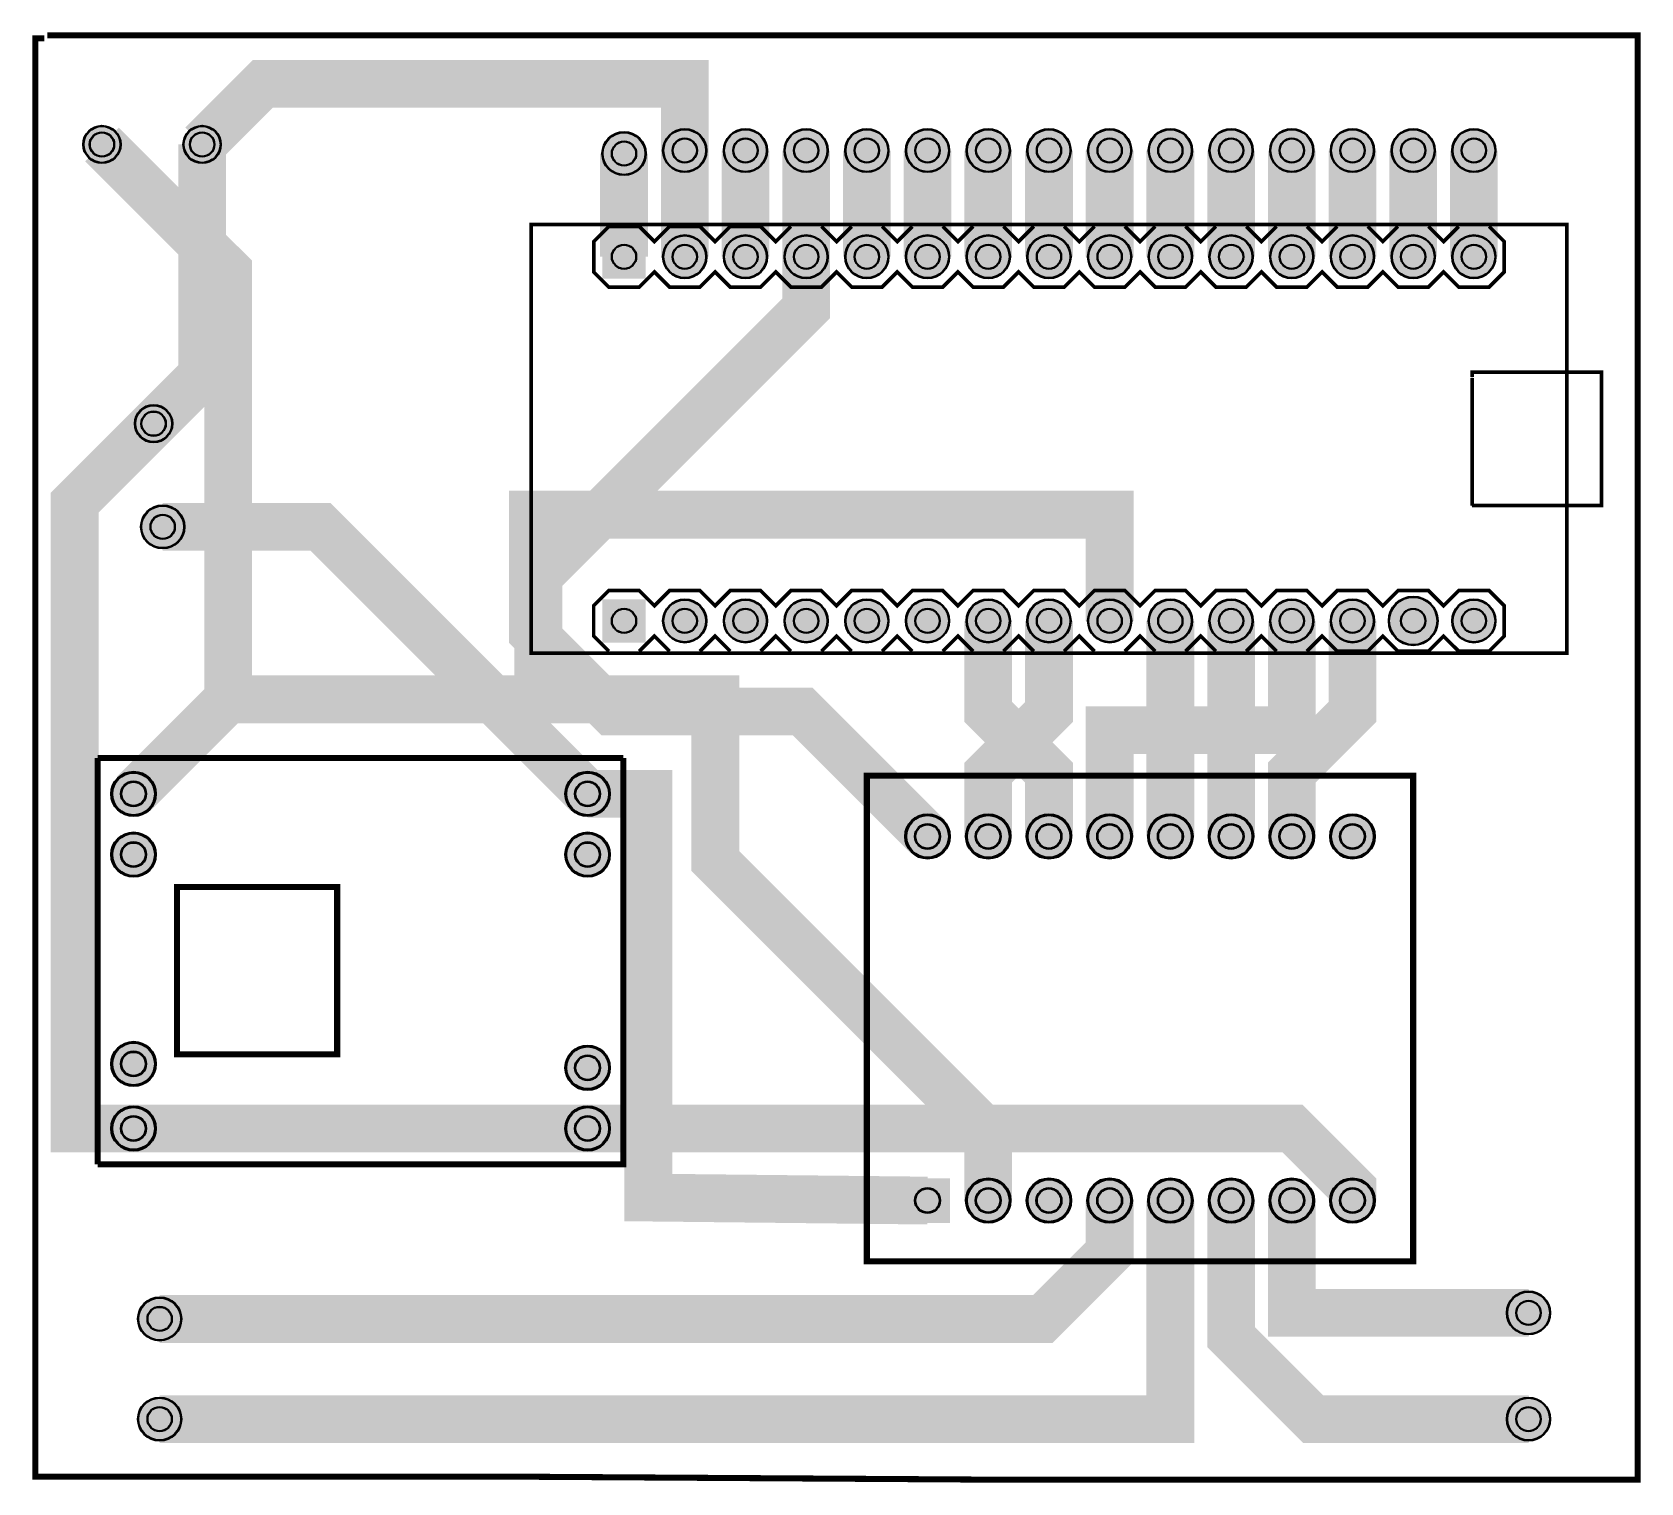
# Model space of a CAD drawing. Header units: millimetres. Extents: x 24.8 to 92.1, y 0.1 to 60.8.
import ezdxf

# ---------------------------------------------------------------- set-up
doc = ezdxf.new("R2010")
doc.units = ezdxf.units.MM
for name, color, linetype, true_color in [('BoardOutLine', 7, 'Continuous', 0xff00ff), ('BottomLayer', 7, 'Continuous', 0xffffff), ('BottomSolderMaskLayer', 7, 'Continuous', 0xaa00ff), ('Document', 7, 'Continuous', 0xffffff), ('Multi-Layer', 7, 'Continuous', 0xc0c0c0), ('TopLayer', 7, 'Continuous', 0xff0000), ('TopSilkLayer', 7, 'Continuous', 0xffcc00), ('TopSolderMaskLayer', 7, 'Continuous', 0x800080)]:
    doc.layers.add(name, color=color, linetype=linetype, true_color=true_color)

msp = doc.modelspace()

# ---------------------------------------------------------------- hatches: boundary and pattern name
at = {"layer": 'BottomSolderMaskLayer'}
for points in [[(26.898653797307638, 56.13411226822461, 1), (28.473456946913934, 56.13411226822461, 1)], [(31.0896621793243, 56.13411226822461, 1), (32.664465328930596, 56.13411226822461, 1)], [(48.61969773939551, 55.753111506223036, 1), (50.440500381000795, 55.753111506223036, 1)], [(51.159702819405645, 55.8801117602236, 1), (52.98050546101093, 55.8801117602236, 1)], [(53.69970789941578, 55.8801117602236, 1), (55.52051054102106, 55.8801117602236, 1)], [(56.23971297942591, 55.8801117602236, 1), (58.06051562103119, 55.8801117602236, 1)], [(58.77971805943604, 55.8801117602236, 1), (60.600520701041326, 55.8801117602236, 1)], [(61.3197231394464, 55.8801117602236, 1), (63.140525781051686, 55.8801117602236, 1)], [(63.859728219456535, 55.8801117602236, 1), (65.68053086106181, 55.8801117602236, 1)], [(66.39973329946667, 55.8801117602236, 1), (68.22053594107194, 55.8801117602236, 1)], [(68.93973837947681, 55.8801117602236, 1), (70.76054102108208, 55.8801117602236, 1)], [(71.47974345948694, 55.8801117602236, 1), (73.30054610109221, 55.8801117602236, 1)], [(74.01974853949707, 55.8801117602236, 1), (75.84055118110234, 55.8801117602236, 1)], [(76.5597536195072, 55.8801117602236, 1), (78.38055626111247, 55.8801117602236, 1)], [(79.09975869951734, 55.8801117602236, 1), (80.9205613411226, 55.8801117602236, 1)], [(81.6397637795277, 55.8801117602236, 1), (83.46056642113297, 55.8801117602236, 1)], [(84.17976885953783, 55.8801117602236, 1), (86.0005715011431, 55.8801117602236, 1)], [(50.440487316477174, 50.524714613926676), (48.61971080391913, 50.524714613926676), (48.61971080391913, 52.345491126484944), (50.440487316477174, 52.345491126484944)], [(51.159702819405645, 51.43510287020581, 1), (52.98050546101093, 51.43510287020581, 1)], [(53.69970789941578, 51.43510287020581, 1), (55.52051054102106, 51.43510287020581, 1)], [(56.23971297942591, 51.43510287020581, 1), (58.06051562103119, 51.43510287020581, 1)], [(58.77971805943604, 51.43510287020581, 1), (60.600520701041326, 51.43510287020581, 1)], [(61.3197231394464, 51.43510287020581, 1), (63.140525781051686, 51.43510287020581, 1)], [(63.859728219456535, 51.43510287020581, 1), (65.68053086106181, 51.43510287020581, 1)], [(66.39973329946667, 51.43510287020581, 1), (68.22053594107194, 51.43510287020581, 1)], [(68.93973837947681, 51.43510287020581, 1), (70.76054102108208, 51.43510287020581, 1)], [(71.47974345948694, 51.43510287020581, 1), (73.30054610109221, 51.43510287020581, 1)], [(74.01974853949707, 51.43510287020581, 1), (75.84055118110234, 51.43510287020581, 1)], [(76.5597536195072, 51.43510287020581, 1), (78.38055626111247, 51.43510287020581, 1)], [(79.09975869951734, 51.43510287020581, 1), (80.9205613411226, 51.43510287020581, 1)], [(81.6397637795277, 51.43510287020581, 1), (83.46056642113297, 51.43510287020581, 1)], [(84.17976885953783, 51.43510287020581, 1), (86.0005715011431, 51.43510287020581, 1)], [(29.057658115316194, 44.45008890017789, 1), (30.63246126492249, 44.45008890017789, 1)], [(29.315659131318277, 40.13208026416055, 1), (31.13646177292356, 40.13208026416055, 1)], [(50.440487316477174, 35.28468413386577), (48.61971080391913, 35.28468413386577), (48.61971080391913, 37.10546064642392), (50.440487316477174, 37.10546064642392)], [(51.159702819405645, 36.19507239014479, 1), (52.98050546101093, 36.19507239014479, 1)], [(53.69970789941578, 36.19507239014479, 1), (55.52051054102106, 36.19507239014479, 1)], [(56.23971297942591, 36.19507239014479, 1), (58.06051562103119, 36.19507239014479, 1)], [(58.77971805943604, 36.19507239014479, 1), (60.600520701041326, 36.19507239014479, 1)], [(61.3197231394464, 36.19507239014479, 1), (63.140525781051686, 36.19507239014479, 1)], [(63.859728219456535, 36.19507239014479, 1), (65.68053086106181, 36.19507239014479, 1)], [(66.39973329946667, 36.19507239014479, 1), (68.22053594107194, 36.19507239014479, 1)], [(68.93973837947681, 36.19507239014479, 1), (70.76054102108208, 36.19507239014479, 1)], [(71.47974345948694, 36.19507239014479, 1), (73.30054610109221, 36.19507239014479, 1)], [(74.01974853949707, 36.19507239014479, 1), (75.84055118110234, 36.19507239014479, 1)], [(76.5597536195072, 36.19507239014479, 1), (78.38055626111247, 36.19507239014479, 1)], [(79.09975869951734, 36.19507239014479, 1), (80.9205613411226, 36.19507239014479, 1)], [(81.52476504953023, 36.19507239014479, 1), (83.57556515113043, 36.19507239014479, 1)], [(84.17976885953783, 36.19507239014479, 1), (86.0005715011431, 36.19507239014479, 1)], [(28.070040640081338, 28.956057912115853, 1), (29.941643383286824, 28.956057912115853, 1)], [(47.07029464058933, 28.956057912115853, 1), (48.94189738379482, 28.956057912115853, 1)], [(61.2943230886463, 27.17805435610876, 1), (63.16592583185179, 27.17805435610876, 1)], [(63.834328168656434, 27.17805435610876, 1), (65.70593091186193, 27.17805435610876, 1)], [(66.37433324866656, 27.17805435610876, 1), (68.24593599187206, 27.17805435610876, 1)], [(68.91433832867669, 27.17805435610876, 1), (70.78594107188219, 27.17805435610876, 1)], [(71.45434340868682, 27.17805435610876, 1), (73.32594615189232, 27.17805435610876, 1)], [(73.99434848869696, 27.17805435610876, 1), (75.86595123190246, 27.17805435610876, 1)], [(76.53435356870709, 27.17805435610876, 1), (78.40595631191259, 27.17805435610876, 1)], [(79.07435864871722, 27.17805435610876, 1), (80.94596139192272, 27.17805435610876, 1)], [(28.070040640081338, 26.41605283210572, 1), (29.941643383286824, 26.41605283210572, 1)], [(47.07029464058933, 26.41605283210572, 1), (48.94189738379482, 26.41605283210572, 1)], [(28.07029464058933, 17.656083312166743, 1), (29.941897383794817, 17.656083312166743, 1)], [(47.07029464058933, 17.496062992125985, 1), (48.94189738379482, 17.496062992125985, 1)], [(28.07029464058933, 14.956057912115853, 1), (29.941897383794817, 14.956057912115853, 1)], [(47.07029464058933, 14.956057912115853, 1), (48.94189738379482, 14.956057912115853, 1)], [(61.294336517667944, 11.002235933466636), (61.294336517667944, 12.873811818628951), (63.165912402830145, 12.873811818628951), (63.165912402830145, 11.002235933466636)], [(63.834328168656434, 11.938023876047737, 1), (65.70593091186193, 11.938023876047737, 1)], [(66.37433324866656, 11.938023876047737, 1), (68.24593599187206, 11.938023876047737, 1)], [(68.91433832867669, 11.938023876047737, 1), (70.78594107188219, 11.938023876047737, 1)], [(71.45434340868682, 11.938023876047737, 1), (73.32594615189232, 11.938023876047737, 1)], [(73.99434848869696, 11.938023876047737, 1), (75.86595123190246, 11.938023876047737, 1)], [(76.53435356870709, 11.938023876047737, 1), (78.40595631191259, 11.938023876047737, 1)], [(79.07435864871722, 11.938023876047737, 1), (80.94596139192272, 11.938023876047737, 1)], [(86.46577343154684, 7.239014478029048, 1), (88.2865760731521, 7.239014478029048, 1)], [(29.188658877317827, 6.9850139700279215, 1), (31.00946151892311, 6.9850139700279215, 1)], [(29.188658877317827, 2.7940055880112595, 1), (31.00946151892311, 2.7940055880112595, 1)], [(86.46551943103884, 2.7940055880112595, 1), (88.28632207264411, 2.7940055880112595, 1)]]:
    msp.add_hatch(color=256, dxfattribs=at).paths.add_polyline_path(points)
at = {"layer": 'Document'}
for points in [[(45.710007620015176, 52.71501143002297), (88.91000762001522, 52.71501143002297), (88.91000762001522, 46.66502413004832), (89.01000762001513, 46.66502413004832), (89.01000762001513, 52.71501143002297), (88.91000762001522, 52.81501143002288), (45.65999491998991, 52.81501143002288), (45.61000762001527, 52.765024130048346), (45.61000762001527, 34.864998729997524), (45.65999491998991, 34.81501143002288), (88.95999491998987, 34.81501143002288), (89.01000762001513, 34.86502413004837), (89.01000762001513, 40.9150114300229), (88.91000762001522, 40.9150114300229), (88.91000762001522, 34.9150114300229), (45.710007620015176, 34.9150114300229), (45.710007620015176, 52.66502413004832)], [(88.95999491998987, 40.96499872999743), (90.40998221996438, 40.96499872999743), (90.45999491998987, 41.01501143002281), (90.45999491998987, 46.61503683007368), (90.41000762001522, 46.66502413004832), (85.01000762001536, 46.66502413004832), (84.95999491998987, 46.61501143002283), (84.95999491998987, 41.01501143002281), (85.01000762001536, 40.96499872999743), (88.91000762001522, 40.96499872999743), (88.91000762001522, 41.0650241300483), (85.10998221996465, 41.0650241300483), (85.05999491998978, 41.11501143002283), (85.05999491998978, 46.51501143002292), (85.11000762001527, 46.5650241300483), (90.35999491998996, 46.5650241300483), (90.35999491998996, 41.11501143002283), (90.31000762001531, 41.0650241300483), (88.95999491998987, 41.0650241300483), (88.95999491998987, 41.0650241300483)]]:
    msp.add_hatch(color=256, dxfattribs=at).paths.add_polyline_path(points)
at = {"layer": 'Multi-Layer'}
for points in [[(50.41508763017532, 50.55011430022864), (48.645110490220986, 50.55011430022864), (48.645110490220986, 52.320091440182864), (50.41508763017532, 52.320091440182864)], [(51.185102870205746, 51.43510287020581, 1), (52.95510541021083, 51.43510287020581, 1)], [(53.72510795021588, 51.43510287020581, 1), (55.49511049022096, 51.43510287020581, 1)], [(56.26511303022601, 51.43510287020581, 1), (58.03511557023109, 51.43510287020581, 1)], [(58.805118110236144, 51.43510287020581, 1), (60.575120650241224, 51.43510287020581, 1)], [(61.345123190246504, 51.43510287020581, 1), (63.115125730251584, 51.43510287020581, 1)], [(63.88512827025664, 51.43510287020581, 1), (65.65513081026171, 51.43510287020581, 1)], [(66.42513335026678, 51.43510287020581, 1), (68.19513589027184, 51.43510287020581, 1)], [(68.96513843027691, 51.43510287020581, 1), (70.73514097028198, 51.43510287020581, 1)], [(71.50514351028704, 51.43510287020581, 1), (73.27514605029211, 51.43510287020581, 1)], [(74.04514859029717, 51.43510287020581, 1), (75.81515113030224, 51.43510287020581, 1)], [(76.5851536703073, 51.43510287020581, 1), (78.35515621031237, 51.43510287020581, 1)], [(79.12515875031744, 51.43510287020581, 1), (80.8951612903225, 51.43510287020581, 1)], [(81.6651638303278, 51.43510287020581, 1), (83.43516637033287, 51.43510287020581, 1)], [(84.20516891033793, 51.43510287020581, 1), (85.975171450343, 51.43510287020581, 1)], [(50.41508763017532, 35.31008382016773), (48.645110490220986, 35.31008382016773), (48.645110490220986, 37.080060960121955), (50.41508763017532, 37.080060960121955)], [(51.185102870205746, 36.19507239014479, 1), (52.95510541021083, 36.19507239014479, 1)], [(53.72510795021588, 36.19507239014479, 1), (55.49511049022096, 36.19507239014479, 1)], [(56.26511303022601, 36.19507239014479, 1), (58.03511557023109, 36.19507239014479, 1)], [(58.805118110236144, 36.19507239014479, 1), (60.575120650241224, 36.19507239014479, 1)], [(61.345123190246504, 36.19507239014479, 1), (63.115125730251584, 36.19507239014479, 1)], [(63.88512827025664, 36.19507239014479, 1), (65.65513081026171, 36.19507239014479, 1)], [(66.42513335026678, 36.19507239014479, 1), (68.19513589027184, 36.19507239014479, 1)], [(68.96513843027691, 36.19507239014479, 1), (70.73514097028198, 36.19507239014479, 1)], [(71.50514351028704, 36.19507239014479, 1), (73.27514605029211, 36.19507239014479, 1)], [(74.04514859029717, 36.19507239014479, 1), (75.81515113030224, 36.19507239014479, 1)], [(76.5851536703073, 36.19507239014479, 1), (78.35515621031237, 36.19507239014479, 1)], [(79.12515875031744, 36.19507239014479, 1), (80.8951612903225, 36.19507239014479, 1)], [(81.55016510033033, 36.19507239014479, 1), (83.55016510033033, 36.19507239014479, 1)], [(84.20516891033793, 36.19507239014479, 1), (85.975171450343, 36.19507239014479, 1)], [(28.12084074168154, 28.956057912115853, 1), (29.89084328168662, 28.956057912115853, 1)], [(47.121094742189534, 28.956057912115853, 1), (48.891097282194615, 28.956057912115853, 1)], [(61.345123190246504, 27.17805435610876, 1), (63.115125730251584, 27.17805435610876, 1)], [(63.88512827025664, 27.17805435610876, 1), (65.65513081026171, 27.17805435610876, 1)], [(66.42513335026678, 27.17805435610876, 1), (68.19513589027184, 27.17805435610876, 1)], [(68.96513843027691, 27.17805435610876, 1), (70.73514097028198, 27.17805435610876, 1)], [(71.50514351028704, 27.17805435610876, 1), (73.27514605029211, 27.17805435610876, 1)], [(74.04514859029717, 27.17805435610876, 1), (75.81515113030224, 27.17805435610876, 1)], [(76.5851536703073, 27.17805435610876, 1), (78.35515621031237, 27.17805435610876, 1)], [(79.12515875031744, 27.17805435610876, 1), (80.8951612903225, 27.17805435610876, 1)], [(28.12084074168154, 26.41605283210572, 1), (29.89084328168662, 26.41605283210572, 1)], [(47.121094742189534, 26.41605283210572, 1), (48.891097282194615, 26.41605283210572, 1)], [(28.121094742189534, 17.656083312166743, 1), (29.891097282194615, 17.656083312166743, 1)], [(47.121094742189534, 17.496062992125985, 1), (48.891097282194615, 17.496062992125985, 1)], [(28.121094742189534, 14.956057912115853, 1), (29.891097282194615, 14.956057912115853, 1)], [(47.121094742189534, 14.956057912115853, 1), (48.891097282194615, 14.956057912115853, 1)], [(61.34513589027188, 11.053035306070683), (61.34513589027188, 12.823012446024904), (63.115113030225984, 12.823012446024904), (63.115113030225984, 11.053035306070683)], [(63.88512827025664, 11.938023876047737, 1), (65.65513081026171, 11.938023876047737, 1)], [(66.42513335026678, 11.938023876047737, 1), (68.19513589027184, 11.938023876047737, 1)], [(68.96513843027691, 11.938023876047737, 1), (70.73514097028198, 11.938023876047737, 1)], [(71.50514351028704, 11.938023876047737, 1), (73.27514605029211, 11.938023876047737, 1)], [(74.04514859029717, 11.938023876047737, 1), (75.81515113030224, 11.938023876047737, 1)], [(76.5851536703073, 11.938023876047737, 1), (78.35515621031237, 11.938023876047737, 1)], [(79.12515875031744, 11.938023876047737, 1), (80.8951612903225, 11.938023876047737, 1)]]:
    msp.add_hatch(color=256, dxfattribs=at).paths.add_polyline_path(points)
at = {"layer": 'TopSolderMaskLayer'}
for points in [[(26.898653797307638, 56.13411226822461, 1), (28.473456946913934, 56.13411226822461, 1)], [(31.0896621793243, 56.13411226822461, 1), (32.664465328930596, 56.13411226822461, 1)], [(48.61969773939551, 55.753111506223036, 1), (50.440500381000795, 55.753111506223036, 1)], [(51.159702819405645, 55.8801117602236, 1), (52.98050546101093, 55.8801117602236, 1)], [(53.69970789941578, 55.8801117602236, 1), (55.52051054102106, 55.8801117602236, 1)], [(56.23971297942591, 55.8801117602236, 1), (58.06051562103119, 55.8801117602236, 1)], [(58.77971805943604, 55.8801117602236, 1), (60.600520701041326, 55.8801117602236, 1)], [(61.3197231394464, 55.8801117602236, 1), (63.140525781051686, 55.8801117602236, 1)], [(63.859728219456535, 55.8801117602236, 1), (65.68053086106181, 55.8801117602236, 1)], [(66.39973329946667, 55.8801117602236, 1), (68.22053594107194, 55.8801117602236, 1)], [(68.93973837947681, 55.8801117602236, 1), (70.76054102108208, 55.8801117602236, 1)], [(71.47974345948694, 55.8801117602236, 1), (73.30054610109221, 55.8801117602236, 1)], [(74.01974853949707, 55.8801117602236, 1), (75.84055118110234, 55.8801117602236, 1)], [(76.5597536195072, 55.8801117602236, 1), (78.38055626111247, 55.8801117602236, 1)], [(79.09975869951734, 55.8801117602236, 1), (80.9205613411226, 55.8801117602236, 1)], [(81.6397637795277, 55.8801117602236, 1), (83.46056642113297, 55.8801117602236, 1)], [(84.17976885953783, 55.8801117602236, 1), (86.0005715011431, 55.8801117602236, 1)], [(50.440487316477174, 50.524714613926676), (48.61971080391913, 50.524714613926676), (48.61971080391913, 52.345491126484944), (50.440487316477174, 52.345491126484944)], [(51.159702819405645, 51.43510287020581, 1), (52.98050546101093, 51.43510287020581, 1)], [(53.69970789941578, 51.43510287020581, 1), (55.52051054102106, 51.43510287020581, 1)], [(56.23971297942591, 51.43510287020581, 1), (58.06051562103119, 51.43510287020581, 1)], [(58.77971805943604, 51.43510287020581, 1), (60.600520701041326, 51.43510287020581, 1)], [(61.3197231394464, 51.43510287020581, 1), (63.140525781051686, 51.43510287020581, 1)], [(63.859728219456535, 51.43510287020581, 1), (65.68053086106181, 51.43510287020581, 1)], [(66.39973329946667, 51.43510287020581, 1), (68.22053594107194, 51.43510287020581, 1)], [(68.93973837947681, 51.43510287020581, 1), (70.76054102108208, 51.43510287020581, 1)], [(71.47974345948694, 51.43510287020581, 1), (73.30054610109221, 51.43510287020581, 1)], [(74.01974853949707, 51.43510287020581, 1), (75.84055118110234, 51.43510287020581, 1)], [(76.5597536195072, 51.43510287020581, 1), (78.38055626111247, 51.43510287020581, 1)], [(79.09975869951734, 51.43510287020581, 1), (80.9205613411226, 51.43510287020581, 1)], [(81.6397637795277, 51.43510287020581, 1), (83.46056642113297, 51.43510287020581, 1)], [(84.17976885953783, 51.43510287020581, 1), (86.0005715011431, 51.43510287020581, 1)], [(29.057658115316194, 44.45008890017789, 1), (30.63246126492249, 44.45008890017789, 1)], [(29.315659131318277, 40.13208026416055, 1), (31.13646177292356, 40.13208026416055, 1)], [(50.440487316477174, 35.28468413386577), (48.61971080391913, 35.28468413386577), (48.61971080391913, 37.10546064642392), (50.440487316477174, 37.10546064642392)], [(51.159702819405645, 36.19507239014479, 1), (52.98050546101093, 36.19507239014479, 1)], [(53.69970789941578, 36.19507239014479, 1), (55.52051054102106, 36.19507239014479, 1)], [(56.23971297942591, 36.19507239014479, 1), (58.06051562103119, 36.19507239014479, 1)], [(58.77971805943604, 36.19507239014479, 1), (60.600520701041326, 36.19507239014479, 1)], [(61.3197231394464, 36.19507239014479, 1), (63.140525781051686, 36.19507239014479, 1)], [(63.859728219456535, 36.19507239014479, 1), (65.68053086106181, 36.19507239014479, 1)], [(66.39973329946667, 36.19507239014479, 1), (68.22053594107194, 36.19507239014479, 1)], [(68.93973837947681, 36.19507239014479, 1), (70.76054102108208, 36.19507239014479, 1)], [(71.47974345948694, 36.19507239014479, 1), (73.30054610109221, 36.19507239014479, 1)], [(74.01974853949707, 36.19507239014479, 1), (75.84055118110234, 36.19507239014479, 1)], [(76.5597536195072, 36.19507239014479, 1), (78.38055626111247, 36.19507239014479, 1)], [(79.09975869951734, 36.19507239014479, 1), (80.9205613411226, 36.19507239014479, 1)], [(81.52476504953023, 36.19507239014479, 1), (83.57556515113043, 36.19507239014479, 1)], [(84.17976885953783, 36.19507239014479, 1), (86.0005715011431, 36.19507239014479, 1)], [(28.070040640081338, 28.956057912115853, 1), (29.941643383286824, 28.956057912115853, 1)], [(47.07029464058933, 28.956057912115853, 1), (48.94189738379482, 28.956057912115853, 1)], [(61.2943230886463, 27.17805435610876, 1), (63.16592583185179, 27.17805435610876, 1)], [(63.834328168656434, 27.17805435610876, 1), (65.70593091186193, 27.17805435610876, 1)], [(66.37433324866656, 27.17805435610876, 1), (68.24593599187206, 27.17805435610876, 1)], [(68.91433832867669, 27.17805435610876, 1), (70.78594107188219, 27.17805435610876, 1)], [(71.45434340868682, 27.17805435610876, 1), (73.32594615189232, 27.17805435610876, 1)], [(73.99434848869696, 27.17805435610876, 1), (75.86595123190246, 27.17805435610876, 1)], [(76.53435356870709, 27.17805435610876, 1), (78.40595631191259, 27.17805435610876, 1)], [(79.07435864871722, 27.17805435610876, 1), (80.94596139192272, 27.17805435610876, 1)], [(28.070040640081338, 26.41605283210572, 1), (29.941643383286824, 26.41605283210572, 1)], [(47.07029464058933, 26.41605283210572, 1), (48.94189738379482, 26.41605283210572, 1)], [(28.07029464058933, 17.656083312166743, 1), (29.941897383794817, 17.656083312166743, 1)], [(47.07029464058933, 17.496062992125985, 1), (48.94189738379482, 17.496062992125985, 1)], [(28.07029464058933, 14.956057912115853, 1), (29.941897383794817, 14.956057912115853, 1)], [(47.07029464058933, 14.956057912115853, 1), (48.94189738379482, 14.956057912115853, 1)], [(61.294336517667944, 11.002235933466636), (61.294336517667944, 12.873811818628951), (63.165912402830145, 12.873811818628951), (63.165912402830145, 11.002235933466636)], [(63.834328168656434, 11.938023876047737, 1), (65.70593091186193, 11.938023876047737, 1)], [(66.37433324866656, 11.938023876047737, 1), (68.24593599187206, 11.938023876047737, 1)], [(68.91433832867669, 11.938023876047737, 1), (70.78594107188219, 11.938023876047737, 1)], [(71.45434340868682, 11.938023876047737, 1), (73.32594615189232, 11.938023876047737, 1)], [(73.99434848869696, 11.938023876047737, 1), (75.86595123190246, 11.938023876047737, 1)], [(76.53435356870709, 11.938023876047737, 1), (78.40595631191259, 11.938023876047737, 1)], [(79.07435864871722, 11.938023876047737, 1), (80.94596139192272, 11.938023876047737, 1)], [(86.46577343154684, 7.239014478029048, 1), (88.2865760731521, 7.239014478029048, 1)], [(29.188658877317827, 6.9850139700279215, 1), (31.00946151892311, 6.9850139700279215, 1)], [(29.188658877317827, 2.7940055880112595, 1), (31.00946151892311, 2.7940055880112595, 1)], [(86.46551943103884, 2.7940055880112595, 1), (88.28632207264411, 2.7940055880112595, 1)]]:
    msp.add_hatch(color=256, dxfattribs=at).paths.add_polyline_path(points)

# ---------------------------------------------------------------- linework, layer by layer
at = {"layer": 'BoardOutLine', "const_width": 0.25400050800101603}
msp.add_lwpolyline([(25.400050800101553, 60.70612141224285), (91.94818389636771, 60.70612141224285), (91.94818389636771, 0.25400050800101326), (65.78613157226323, 0.25400050800101326), (45.72009144018284, 0.38100076200157673), (24.892049784099527, 0.38100076200157673), (24.892049784099527, 60.5791211582424), (25.273050546101103, 60.5791211582424)], dxfattribs=at)
at = {"layer": 'BottomLayer', "const_width": 2}
for points in [[(32.965252730505426, 32.91539243078489), (32.965252730505426, 50.85491490982986), (27.686055372110786, 56.13411226822461)], [(49.530099060198154, 51.43510287020581), (49.530099060198154, 55.753111506223036)], [(52.07010414020829, 51.43510287020581), (52.07010414020829, 55.8801117602236)], [(54.61010922021842, 51.43510287020581), (54.61010922021842, 55.8801117602236)], [(57.15011430022855, 51.43510287020581), (57.15011430022855, 55.8801117602236)], [(59.690119380238684, 51.43510287020581), (59.690119380238684, 55.8801117602236)], [(62.230124460249044, 51.43510287020581), (62.230124460249044, 55.8801117602236)], [(64.77012954025918, 51.43510287020581), (64.77012954025918, 55.8801117602236)], [(67.31013462026931, 51.43510287020581), (67.31013462026931, 55.8801117602236)], [(69.85013970027944, 51.43510287020581), (69.85013970027944, 55.8801117602236)], [(72.39014478028957, 51.43510287020581), (72.39014478028957, 55.8801117602236)], [(74.93014986029971, 51.43510287020581), (74.93014986029971, 55.8801117602236)], [(77.47015494030984, 51.43510287020581), (77.47015494030984, 55.8801117602236)], [(80.01016002031997, 51.43510287020581), (80.01016002031997, 55.8801117602236)], [(82.55016510033033, 51.43510287020581), (82.55016510033033, 55.8801117602236)], [(85.09017018034046, 51.43510287020581), (85.09017018034046, 55.8801117602236)], [(45.943611887223824, 32.91592583185172), (45.943611887223824, 38.0695961391923), (57.15011430022855, 49.27609855219714), (57.15011430022855, 51.43510287020581)], [(67.31013462026931, 27.17805435610876), (67.31013462026931, 29.848107696215493), (64.77012954025918, 32.388112776225626), (64.77012954025918, 36.19507239014479)], [(72.39014478028957, 27.17805435610876), (72.39014478028957, 36.19507239014479)], [(74.93014986029971, 27.17805435610876), (74.93014986029971, 36.19507239014479)], [(77.47015494030984, 27.17805435610876), (77.47015494030984, 29.847853695707386), (80.01016002031997, 32.38785877571763), (80.01016002031997, 36.19507239014479)], [(29.00584201168408, 28.956057912115853), (32.96520193040374, 32.915417830835736)], [(45.94335788671583, 32.915417830835736), (32.96520193040374, 32.915417830835736)], [(64.77012954025918, 11.938023876047737), (64.77012954025918, 14.732029464058996), (53.35026670053344, 26.15189230378462), (53.35026670053344, 32.91592583185172), (45.943611887223824, 32.91592583185172)], [(62.230124460249044, 11.938023876047737), (50.54610109220221, 12.0650241300483), (50.54610109220221, 28.956057912115853), (48.006096012192074, 28.956057912115853)], [(69.85013970027944, 11.938023876047737), (69.85013970027944, 9.779019558039181), (67.05613411226818, 6.9850139700279215), (30.09906019812047, 6.9850139700279215)]]:
    msp.add_lwpolyline(points, dxfattribs=at)
at = {"layer": 'BottomSolderMaskLayer'}
for centre, radius in [((27.686055372110786, 56.13411226822461), 0.7874015748031498), ((27.685953771907634, 56.133909067818195), 0.5166666666666667), ((31.877063754127448, 56.13411226822461), 0.7874015748031498), ((31.87698755397514, 56.13401066802146), 0.5166666666666667), ((49.530099060198154, 55.753111506223036), 0.9104013208026415), ((52.07010414020829, 55.8801117602236), 0.9104013208026415), ((54.61010922021842, 55.8801117602236), 0.9104013208026415), ((57.15011430022855, 55.8801117602236), 0.9104013208026415), ((59.690119380238684, 55.8801117602236), 0.9104013208026415), ((62.230124460249044, 55.8801117602236), 0.9104013208026415), ((64.77012954025918, 55.8801117602236), 0.9104013208026415), ((67.31013462026931, 55.8801117602236), 0.9104013208026415), ((69.85013970027944, 55.8801117602236), 0.9104013208026415), ((72.39014478028957, 55.8801117602236), 0.9104013208026415), ((74.93014986029971, 55.8801117602236), 0.9104013208026415), ((77.47015494030984, 55.8801117602236), 0.9104013208026415), ((80.01016002031997, 55.8801117602236), 0.9104013208026415), ((82.55016510033033, 55.8801117602236), 0.9104013208026415), ((85.09017018034046, 55.8801117602236), 0.9104013208026415), ((49.529997459995, 55.753009906019884), 0.5143502905933844), ((52.07010414020829, 55.8801117602236), 0.5143502905933844), ((54.61010922021842, 55.8801117602236), 0.5143502905933844), ((57.15011430022855, 55.8801117602236), 0.5143502905933844), ((59.690119380238684, 55.8801117602236), 0.5143502905933844), ((62.230124460249044, 55.8801117602236), 0.5143502905933844), ((64.77012954025918, 55.8801117602236), 0.5143502905933844), ((67.31013462026931, 55.8801117602236), 0.5143502905933844), ((69.85013970027944, 55.8801117602236), 0.5143502905933844), ((72.39014478028957, 55.8801117602236), 0.5143502905933844), ((74.93014986029971, 55.8801117602236), 0.5143502905933844), ((77.47015494030984, 55.8801117602236), 0.5143502905933844), ((80.01016002031997, 55.8801117602236), 0.5143502905933844), ((82.55016510033033, 55.8801117602236), 0.5143502905933844), ((85.09017018034046, 55.8801117602236), 0.5143502905933844), ((49.52997205994416, 51.43502667005339), 0.5143502905933844), ((52.07010414020829, 51.43510287020581), 0.9104013208026415), ((52.06997713995429, 51.43502667005339), 0.5143502905933844), ((54.61010922021842, 51.43510287020581), 0.9104013208026415), ((54.61005842011673, 51.43500127000266), 0.5143502905933844), ((57.15011430022855, 51.43510287020581), 0.9104013208026415), ((57.15054610109223, 51.4354838709678), 0.5143502905933844), ((59.690119380238684, 51.43510287020581), 0.9104013208026415), ((59.69004318008638, 51.43500127000266), 0.5143502905933844), ((62.230124460249044, 51.43510287020581), 0.9104013208026415), ((62.23053086106165, 51.4354838709678), 0.5143502905933844), ((64.77012954025918, 51.43510287020581), 0.9104013208026415), ((64.77005334010687, 51.43500127000266), 0.5143502905933844), ((67.31013462026931, 51.43510287020581), 0.9104013208026415), ((67.31054102108192, 51.4354838709678), 0.5143502905933844), ((69.85013970027944, 51.43510287020581), 0.9104013208026415), ((69.85006350012713, 51.43500127000266), 0.5143502905933844), ((72.39014478028957, 51.43510287020581), 0.9104013208026415), ((72.39055118110218, 51.4354838709678), 0.5143502905933844), ((74.93014986029971, 51.43510287020581), 0.9104013208026415), ((74.9300736601474, 51.43500127000266), 0.5143502905933844), ((77.47015494030984, 51.43510287020581), 0.9104013208026415), ((77.47056134112268, 51.4354838709678), 0.5143502905933844), ((80.01016002031997, 51.43510287020581), 0.9104013208026415), ((80.01008382016767, 51.43500127000266), 0.5143502905933844), ((82.55016510033033, 51.43510287020581), 0.9104013208026415), ((82.55057150114294, 51.4354838709678), 0.5143502905933844), ((85.09017018034046, 51.43510287020581), 0.9104013208026415), ((85.09006858013731, 51.43500127000266), 0.5143502905933844), ((29.845059690119342, 44.45008890017789), 0.7874015748031498), ((29.844831089662193, 44.449758699517474), 0.5166666666666667), ((30.22606045212092, 40.13208026416055), 0.9104013208026415), ((30.22588265176546, 40.1318516637034), 0.5143502905933844), ((52.07010414020829, 36.19507239014479), 0.9104013208026415), ((54.61010922021842, 36.19507239014479), 0.9104013208026415), ((57.15011430022855, 36.19507239014479), 0.9104013208026415), ((59.690119380238684, 36.19507239014479), 0.9104013208026415), ((62.230124460249044, 36.19507239014479), 0.9104013208026415), ((64.77012954025918, 36.19507239014479), 0.9104013208026415), ((67.31013462026931, 36.19507239014479), 0.9104013208026415), ((69.85013970027944, 36.19507239014479), 0.9104013208026415), ((72.39014478028957, 36.19507239014479), 0.9104013208026415), ((74.93014986029971, 36.19507239014479), 0.9104013208026415), ((77.47015494030984, 36.19507239014479), 0.9104013208026415), ((80.01016002031997, 36.19507239014479), 0.9104013208026415), ((82.55016510033033, 36.19507239014479), 1.0254000508001015), ((85.09017018034046, 36.19507239014479), 0.9104013208026415), ((49.52997205994416, 36.19499618999237), 0.5143502905933844), ((52.06997713995429, 36.194970789941635), 0.5143502905933844), ((54.60949961899928, 36.19545339090678), 0.5143502905933844), ((57.149987299974555, 36.194970789941635), 0.5143502905933844), ((59.68948437896893, 36.19545339090678), 0.5143502905933844), ((62.22999745999482, 36.194970789941635), 0.5143502905933844), ((64.76946913893835, 36.19545339090678), 0.5143502905933844), ((67.30998221996447, 36.194970789941635), 0.5143502905933844), ((69.84950469900946, 36.19545339090678), 0.5143502905933844), ((72.38999237998473, 36.194970789941635), 0.5143502905933844), ((74.92951485902995, 36.19545339090678), 0.5143502905933844), ((77.470002540005, 36.194970789941635), 0.5143502905933844), ((80.00952501905022, 36.19545339090678), 0.5143502905933844), ((82.55001270002526, 36.194970789941635), 0.5127000254000508), ((85.09004318008647, 36.19499618999237), 0.5143502905933844), ((29.00584201168408, 28.956057912115853), 0.9358013716027431), ((48.006096012192074, 28.956057912115853), 0.9358013716027431), ((29.00607061214123, 28.956057912115853), 0.528700581186769), ((48.00612141224292, 28.956057912115853), 0.528700581186769), ((62.230124460249044, 27.17805435610876), 0.9358013716027431), ((62.230124460249044, 27.17805435610876), 0.528700581186769), ((64.77012954025918, 27.17805435610876), 0.9358013716027431), ((64.77012954025918, 27.17805435610876), 0.528700581186769), ((67.31013462026931, 27.17805435610876), 0.9358013716027431), ((67.31013462026931, 27.17805435610876), 0.528700581186769), ((69.85013970027944, 27.17805435610876), 0.9358013716027431), ((69.85013970027944, 27.17805435610876), 0.528700581186769), ((72.39014478028957, 27.17805435610876), 0.9358013716027431), ((72.39014478028957, 27.17805435610876), 0.528700581186769), ((74.93014986029971, 27.17805435610876), 0.9358013716027431), ((74.93014986029971, 27.17805435610876), 0.528700581186769), ((77.47015494030984, 27.17805435610876), 0.9358013716027431), ((77.47015494030984, 27.17805435610876), 0.528700581186769), ((80.01016002031997, 27.17805435610876), 0.9358013716027431), ((80.01016002031997, 27.17805435610876), 0.528700581186769), ((29.00584201168408, 26.41605283210572), 0.9358013716027431), ((29.00607061214123, 26.41605283210572), 0.528700581186769), ((48.006096012192074, 26.41605283210572), 0.9358013716027431), ((48.00612141224292, 26.41605283210572), 0.528700581186769), ((29.006096012192074, 17.656083312166743), 0.9358013716027431), ((29.00617221234438, 17.656032512065167), 0.528700581186769), ((48.006096012192074, 17.496062992125985), 0.9358013716027431), ((48.00612141224292, 17.49601219202441), 0.528700581186769), ((29.006096012192074, 14.956057912115853), 0.9358013716027431), ((29.00617221234438, 14.956032512065008), 0.528700581186769), ((48.006096012192074, 14.956057912115853), 0.9358013716027431), ((48.00612141224292, 14.956032512065008), 0.528700581186769), ((64.77012954025918, 11.938023876047737), 0.9358013716027431), ((67.31013462026931, 11.938023876047737), 0.9358013716027431), ((69.85013970027944, 11.938023876047737), 0.9358013716027431), ((72.39014478028957, 11.938023876047737), 0.9358013716027431), ((74.93014986029971, 11.938023876047737), 0.9358013716027431), ((77.47015494030984, 11.938023876047737), 0.9358013716027431), ((80.01016002031997, 11.938023876047737), 0.9358013716027431), ((62.230124460249044, 11.938023876047737), 0.528700581186769), ((64.77012954025918, 11.938023876047737), 0.528700581186769), ((67.31013462026931, 11.938023876047737), 0.528700581186769), ((69.85013970027944, 11.938023876047737), 0.528700581186769), ((72.39014478028957, 11.938023876047737), 0.528700581186769), ((74.93014986029971, 11.938023876047737), 0.528700581186769), ((77.47015494030984, 11.938023876047737), 0.528700581186769), ((80.01016002031997, 11.938023876047737), 0.528700581186769), ((87.37617475234947, 7.239014478029048), 0.9104013208026415), ((30.09906019812047, 6.9850139700279215), 0.9104013208026415), ((30.09906019812047, 6.9850139700279215), 0.5143502905933844), ((87.37617475234947, 7.239014478029048), 0.5143502905933844), ((30.09906019812047, 2.7940055880112595), 0.9104013208026415), ((87.37592075184148, 2.7940055880112595), 0.9104013208026415), ((30.098958597917317, 2.7940055880112595), 0.5143502905933844), ((87.37607315214632, 2.7940055880112595), 0.5143502905933844)]:
    msp.add_circle(centre, radius, dxfattribs=at)
at = {"layer": 'Multi-Layer'}
for centre, radius in [((27.686055372110786, 56.13411226822461), 0.7620015240030481), ((27.685953771907634, 56.133909067818195), 0.5), ((31.877063754127448, 56.13411226822461), 0.7620015240030481), ((31.87698755397514, 56.13401066802146), 0.5), ((49.530099060198154, 55.753111506223036), 0.88500127000254), ((52.07010414020829, 55.8801117602236), 0.88500127000254), ((54.61010922021842, 55.8801117602236), 0.88500127000254), ((57.15011430022855, 55.8801117602236), 0.88500127000254), ((59.690119380238684, 55.8801117602236), 0.88500127000254), ((62.230124460249044, 55.8801117602236), 0.88500127000254), ((64.77012954025918, 55.8801117602236), 0.88500127000254), ((67.31013462026931, 55.8801117602236), 0.88500127000254), ((69.85013970027944, 55.8801117602236), 0.88500127000254), ((72.39014478028957, 55.8801117602236), 0.88500127000254), ((74.93014986029971, 55.8801117602236), 0.88500127000254), ((77.47015494030984, 55.8801117602236), 0.88500127000254), ((80.01016002031997, 55.8801117602236), 0.88500127000254), ((82.55016510033033, 55.8801117602236), 0.88500127000254), ((85.09017018034046, 55.8801117602236), 0.88500127000254), ((49.529997459995, 55.753009906019884), 0.5), ((52.07010414020829, 55.8801117602236), 0.5), ((54.61010922021842, 55.8801117602236), 0.5), ((57.15011430022855, 55.8801117602236), 0.5), ((59.690119380238684, 55.8801117602236), 0.5), ((62.230124460249044, 55.8801117602236), 0.5), ((64.77012954025918, 55.8801117602236), 0.5), ((67.31013462026931, 55.8801117602236), 0.5), ((69.85013970027944, 55.8801117602236), 0.5), ((72.39014478028957, 55.8801117602236), 0.5), ((74.93014986029971, 55.8801117602236), 0.5), ((77.47015494030984, 55.8801117602236), 0.5), ((80.01016002031997, 55.8801117602236), 0.5), ((82.55016510033033, 55.8801117602236), 0.5), ((85.09017018034046, 55.8801117602236), 0.5), ((49.52997205994416, 51.43502667005339), 0.5), ((52.07010414020829, 51.43510287020581), 0.88500127000254), ((52.06997713995429, 51.43502667005339), 0.5), ((54.61010922021842, 51.43510287020581), 0.88500127000254), ((54.61005842011673, 51.43500127000266), 0.5), ((57.15011430022855, 51.43510287020581), 0.88500127000254), ((57.15054610109223, 51.4354838709678), 0.5), ((59.690119380238684, 51.43510287020581), 0.88500127000254), ((59.69004318008638, 51.43500127000266), 0.5), ((62.230124460249044, 51.43510287020581), 0.88500127000254), ((62.23053086106165, 51.4354838709678), 0.5), ((64.77012954025918, 51.43510287020581), 0.88500127000254), ((64.77005334010687, 51.43500127000266), 0.5), ((67.31013462026931, 51.43510287020581), 0.88500127000254), ((67.31054102108192, 51.4354838709678), 0.5), ((69.85013970027944, 51.43510287020581), 0.88500127000254), ((69.85006350012713, 51.43500127000266), 0.5), ((72.39014478028957, 51.43510287020581), 0.88500127000254), ((72.39055118110218, 51.4354838709678), 0.5), ((74.93014986029971, 51.43510287020581), 0.88500127000254), ((74.9300736601474, 51.43500127000266), 0.5), ((77.47015494030984, 51.43510287020581), 0.88500127000254), ((77.47056134112268, 51.4354838709678), 0.5), ((80.01016002031997, 51.43510287020581), 0.88500127000254), ((80.01008382016767, 51.43500127000266), 0.5), ((82.55016510033033, 51.43510287020581), 0.88500127000254), ((82.55057150114294, 51.4354838709678), 0.5), ((85.09017018034046, 51.43510287020581), 0.88500127000254), ((85.09006858013731, 51.43500127000266), 0.5), ((29.845059690119342, 44.45008890017789), 0.7620015240030481), ((29.844831089662193, 44.449758699517474), 0.5), ((30.22606045212092, 40.13208026416055), 0.88500127000254), ((30.22588265176546, 40.1318516637034), 0.5), ((52.07010414020829, 36.19507239014479), 0.88500127000254), ((54.61010922021842, 36.19507239014479), 0.88500127000254), ((57.15011430022855, 36.19507239014479), 0.88500127000254), ((59.690119380238684, 36.19507239014479), 0.88500127000254), ((62.230124460249044, 36.19507239014479), 0.88500127000254), ((64.77012954025918, 36.19507239014479), 0.88500127000254), ((67.31013462026931, 36.19507239014479), 0.88500127000254), ((69.85013970027944, 36.19507239014479), 0.88500127000254), ((72.39014478028957, 36.19507239014479), 0.88500127000254), ((74.93014986029971, 36.19507239014479), 0.88500127000254), ((77.47015494030984, 36.19507239014479), 0.88500127000254), ((80.01016002031997, 36.19507239014479), 0.88500127000254), ((82.55016510033033, 36.19507239014479), 1), ((85.09017018034046, 36.19507239014479), 0.88500127000254), ((49.52997205994416, 36.19499618999237), 0.5), ((52.06997713995429, 36.194970789941635), 0.5), ((54.60949961899928, 36.19545339090678), 0.5), ((57.149987299974555, 36.194970789941635), 0.5), ((59.68948437896893, 36.19545339090678), 0.5), ((62.22999745999482, 36.194970789941635), 0.5), ((64.76946913893835, 36.19545339090678), 0.5), ((67.30998221996447, 36.194970789941635), 0.5), ((69.84950469900946, 36.19545339090678), 0.5), ((72.38999237998473, 36.194970789941635), 0.5), ((74.92951485902995, 36.19545339090678), 0.5), ((77.470002540005, 36.194970789941635), 0.5), ((80.00952501905022, 36.19545339090678), 0.5), ((82.55001270002526, 36.194970789941635), 0.5), ((85.09004318008647, 36.19499618999237), 0.5), ((29.00584201168408, 28.956057912115853), 0.88500127000254), ((48.006096012192074, 28.956057912115853), 0.88500127000254), ((29.00607061214123, 28.956057912115853), 0.5), ((48.00612141224292, 28.956057912115853), 0.5), ((62.230124460249044, 27.17805435610876), 0.88500127000254), ((62.230124460249044, 27.17805435610876), 0.5), ((64.77012954025918, 27.17805435610876), 0.88500127000254), ((64.77012954025918, 27.17805435610876), 0.5), ((67.31013462026931, 27.17805435610876), 0.88500127000254), ((67.31013462026931, 27.17805435610876), 0.5), ((69.85013970027944, 27.17805435610876), 0.88500127000254), ((69.85013970027944, 27.17805435610876), 0.5), ((72.39014478028957, 27.17805435610876), 0.88500127000254), ((72.39014478028957, 27.17805435610876), 0.5), ((74.93014986029971, 27.17805435610876), 0.88500127000254), ((74.93014986029971, 27.17805435610876), 0.5), ((77.47015494030984, 27.17805435610876), 0.88500127000254), ((77.47015494030984, 27.17805435610876), 0.5), ((80.01016002031997, 27.17805435610876), 0.88500127000254), ((80.01016002031997, 27.17805435610876), 0.5), ((29.00584201168408, 26.41605283210572), 0.88500127000254), ((48.006096012192074, 26.41605283210572), 0.88500127000254), ((29.00607061214123, 26.41605283210572), 0.5), ((48.00612141224292, 26.41605283210572), 0.5), ((29.006096012192074, 17.656083312166743), 0.88500127000254), ((48.006096012192074, 17.496062992125985), 0.88500127000254), ((29.00617221234438, 17.656032512065167), 0.5), ((48.00612141224292, 17.49601219202441), 0.5), ((29.006096012192074, 14.956057912115853), 0.88500127000254), ((48.006096012192074, 14.956057912115853), 0.88500127000254), ((29.00617221234438, 14.956032512065008), 0.5), ((48.00612141224292, 14.956032512065008), 0.5), ((64.77012954025918, 11.938023876047737), 0.88500127000254), ((67.31013462026931, 11.938023876047737), 0.88500127000254), ((69.85013970027944, 11.938023876047737), 0.88500127000254), ((72.39014478028957, 11.938023876047737), 0.88500127000254), ((74.93014986029971, 11.938023876047737), 0.88500127000254), ((77.47015494030984, 11.938023876047737), 0.88500127000254), ((80.01016002031997, 11.938023876047737), 0.88500127000254), ((62.230124460249044, 11.938023876047737), 0.5), ((64.77012954025918, 11.938023876047737), 0.5), ((67.31013462026931, 11.938023876047737), 0.5), ((69.85013970027944, 11.938023876047737), 0.5), ((72.39014478028957, 11.938023876047737), 0.5), ((74.93014986029971, 11.938023876047737), 0.5), ((77.47015494030984, 11.938023876047737), 0.5), ((80.01016002031997, 11.938023876047737), 0.5), ((87.37617475234947, 7.239014478029048), 0.88500127000254), ((30.09906019812047, 6.9850139700279215), 0.88500127000254), ((30.09906019812047, 6.9850139700279215), 0.5), ((87.37617475234947, 7.239014478029048), 0.5), ((30.09906019812047, 2.7940055880112595), 0.88500127000254), ((87.37592075184148, 2.7940055880112595), 0.88500127000254), ((30.098958597917317, 2.7940055880112595), 0.5), ((87.37607315214632, 2.7940055880112595), 0.5)]:
    msp.add_circle(centre, radius, dxfattribs=at)
at = {"layer": 'TopLayer', "const_width": 2}
for points in [[(31.877063754127448, 56.13411226822461), (34.41706883413758, 58.674117348234745), (52.07010414020829, 58.674117348234745), (52.07010414020829, 55.8801117602236)], [(29.845059690119342, 44.45008890017789), (31.877063754127448, 46.482092964185995), (31.877063754127448, 56.13411226822461)], [(29.845059690119342, 44.45008890017789), (26.543053086106283, 41.1480822961646), (26.543053086106283, 14.955549911099865), (29.006858013716055, 14.955549911099865)], [(48.006096012192074, 28.956057912115853), (36.830073660147264, 40.13208026416055), (30.22606045212092, 40.13208026416055)], [(62.230124460249044, 27.17805435610876), (57.000254000507994, 32.4079248158497), (48.99923799847602, 32.4079248158497), (45.72009144018284, 35.68707137414276), (45.72009144018284, 40.640081280162576), (69.85013970027944, 40.640081280162576), (69.85013970027944, 36.19507239014479)], [(64.77012954025918, 27.17805435610876), (64.77012954025918, 29.847853695707386), (67.31013462026931, 32.38785877571763), (67.31013462026931, 36.19507239014479)], [(69.85013970027944, 27.17805435610876), (69.85013970027944, 31.62306324612655), (77.47015494030984, 31.62306324612655), (77.47015494030984, 36.19507239014479)], [(48.006096012192074, 14.956057912115853), (29.006096012192074, 14.956057912115853)], [(80.01016002031997, 11.938023876047737), (80.01016002031997, 12.443992887985814), (77.49809499619005, 14.956057912115853), (48.006096012192074, 14.956057912115853)], [(72.39014478028957, 11.938023876047737), (72.39014478028957, 2.7940055880112595), (30.09906019812047, 2.7940055880112595)], [(74.93014986029971, 11.938023876047737), (74.93014986029971, 6.223012446024882), (78.35915671831344, 2.7940055880112595), (87.37592075184148, 2.7940055880112595)], [(77.47015494030984, 11.938023876047737), (77.47015494030984, 7.239014478029048), (87.37617475234947, 7.239014478029048)]]:
    msp.add_lwpolyline(points, dxfattribs=at)
at = {"layer": 'TopSilkLayer'}
for points, const_width in [([(88.97625095250191, 34.848818897637784), (45.64384048768102, 34.848818897637784), (45.64384048768102, 52.78122936245882), (88.97625095250191, 52.78122936245882), (88.97625095250191, 34.848818897637784)], 0.15240030480060962), ([(59.690119380238684, 9.398018796037604), (82.55016510033033, 9.398018796037604), (82.55016510033033, 29.718059436118892), (59.690119380238684, 29.718059436118892), (59.690119380238684, 9.398018796037604)], 0.25400050800101603), ([(37.52542545085112, 18.05608331216672), (30.8254000508, 18.05608331216672), (30.8254000508, 25.056083312166606), (37.52542545085112, 25.056083312166606), (37.52542545085112, 18.05608331216672)], 0.25400050800101603)]:
    msp.add_lwpolyline(points, close=True, dxfattribs=dict(at, const_width=const_width))
for points, const_width in [([(48.895377190754516, 52.70454660909331), (48.26037592075204, 52.06954533909072), (48.26037592075204, 50.79954279908566), (48.895377190754516, 50.16454152908318)], 0.15199390398780802), ([(56.51574803149606, 52.70454660909331), (55.88069596139189, 52.06954533909072), (55.24546609093227, 52.70454660909331), (53.97538735077478, 52.70454660909331), (53.340386080772305, 52.06954533909072), (52.70538481076983, 52.70454660909331), (51.43538227076465, 52.70454660909331), (50.80038100076217, 52.06954533909072), (50.165379730759696, 52.70454660909331), (48.895377190754516, 52.70454660909331), (48.26037592075204, 52.06954533909072), (48.26037592075204, 50.79954279908566), (48.895377190754516, 50.16454152908318), (50.165379730759696, 50.16454152908318), (50.80038100076217, 50.79954279908566), (51.43538227076465, 50.16454152908318), (52.70538481076983, 50.16454152908318), (53.340386080772305, 50.79954279908566), (53.97538735077478, 50.16454152908318), (55.24546609093227, 50.16454152908318), (55.88069596139189, 50.79954279908566), (56.51574803149606, 50.16454152908318), (57.78575057150101, 50.16454152908318), (58.420751841503716, 50.79954279908566), (59.05575311150619, 50.16454152908318), (60.325755651511145, 50.16454152908318), (60.96075692151385, 50.79954279908566), (61.595758191516325, 50.16454152908318), (62.86576073152128, 50.16454152908318), (63.50076200152398, 50.79954279908566), (64.13576327152646, 50.16454152908318), (65.40576581153164, 50.16454152908318), (66.04076708153411, 50.79954279908566), (66.67576835153659, 50.16454152908318), (67.94577089154177, 50.16454152908318), (68.58077216154425, 50.79954279908566), (69.21577343154672, 50.16454152908318), (70.4857759715519, 50.16454152908318), (71.12077724155438, 50.79954279908566), (71.75577851155685, 50.16454152908318), (73.02578105156203, 50.16454152908318), (73.66078232156451, 50.79954279908566), (74.29578359156721, 50.16454152908318), (75.56578613157217, 50.16454152908318), (76.20078740157464, 50.79954279908566), (76.83578867157735, 50.16454152908318), (78.10574041148084, 50.16454152908318), (78.74051308102617, 50.79954279908566), (79.37551435102864, 50.16454152908318), (80.64528829057667, 50.16454152908318), (81.28028956057915, 50.79954279908566), (81.91529083058163, 50.16454152908318), (83.1852933705868, 50.16454152908318), (83.82029464058928, 50.79954279908566), (84.45529591059199, 50.16454152908318), (85.72529845059694, 50.16454152908318), (86.36029972059941, 50.79954279908566), (86.36029972059941, 52.06954533909072), (85.72529845059694, 52.70454660909331)], 0.15199390398780802), ([(51.43538227076465, 52.70454660909331), (50.80038100076217, 52.06954533909072), (50.165379730759696, 52.70454660909331)], 0.15199390398780802), ([(53.97538735077478, 52.70454660909331), (53.340386080772305, 52.06954533909072), (52.70538481076983, 52.70454660909331)], 0.15199390398780802), ([(56.51574803149606, 52.70454660909331), (55.88069596139189, 52.06954533909072), (55.24546609093227, 52.70454660909331)], 0.15199390398780802), ([(59.05575311150619, 52.70454660909331), (58.420751841503716, 52.06954533909072), (57.78575057150101, 52.70454660909331)], 0.15199390398780802), ([(61.595758191516325, 52.70454660909331), (60.96075692151385, 52.06954533909072), (60.325755651511145, 52.70454660909331)], 0.15199390398780802), ([(64.13540767081554, 52.7044196088392), (63.500406400812835, 52.069418338836726), (62.86540513081036, 52.7044196088392)], 0.15199390398780802), ([(66.67576835153659, 52.70454660909331), (66.04076708153411, 52.06954533909072), (65.40576581153164, 52.70454660909331)], 0.15199390398780802), ([(69.21577343154672, 52.70454660909331), (68.58077216154425, 52.06954533909072), (67.94577089154177, 52.70454660909331)], 0.15199390398780802), ([(71.75577851155685, 52.70454660909331), (71.12077724155438, 52.06954533909072), (70.4857759715519, 52.70454660909331)], 0.15199390398780802), ([(74.29578359156721, 52.70454660909331), (73.66078232156451, 52.06954533909072), (73.02578105156203, 52.70454660909331)], 0.15199390398780802), ([(76.83578867157735, 52.70454660909331), (76.20078740157464, 52.06954533909072), (75.56578613157217, 52.70454660909331)], 0.15199390398780802), ([(79.37551435102864, 52.70454660909331), (78.74051308102617, 52.06954533909072), (78.10574041148084, 52.70454660909331)], 0.15199390398780802), ([(81.91529083058163, 52.70454660909331), (81.28028956057915, 52.06954533909072), (80.64528829057667, 52.70454660909331)], 0.15199390398780802), ([(84.45529591059199, 52.70454660909331), (83.82029464058928, 52.06954533909072), (83.1852933705868, 52.70454660909331)], 0.15199390398780802), ([(85.72529845059694, 50.16454152908318), (86.36029972059941, 50.79954279908566), (86.36029972059941, 52.06954533909072), (85.72529845059694, 52.70454660909331)], 0.15199390398780802), ([(50.165379730759696, 50.16454152908318), (50.80038100076217, 50.79954279908566), (51.43538227076465, 50.16454152908318)], 0.15199390398780802), ([(52.70538481076983, 50.16454152908318), (53.340386080772305, 50.79954279908566), (53.97538735077478, 50.16454152908318)], 0.15199390398780802), ([(55.24546609093227, 50.16454152908318), (55.88069596139189, 50.79954279908566), (56.51574803149606, 50.16454152908318)], 0.15199390398780802), ([(57.78575057150101, 50.16454152908318), (58.420751841503716, 50.79954279908566), (59.05575311150619, 50.16454152908318)], 0.15199390398780802), ([(60.325755651511145, 50.16454152908318), (60.96075692151385, 50.79954279908566), (61.595758191516325, 50.16454152908318)], 0.15199390398780802), ([(62.86576073152128, 50.16454152908318), (63.50076200152398, 50.79954279908566), (64.13576327152646, 50.16454152908318)], 0.15199390398780802), ([(65.40576581153164, 50.16454152908318), (66.04076708153411, 50.79954279908566), (66.67576835153659, 50.16454152908318)], 0.15199390398780802), ([(67.94577089154177, 50.16454152908318), (68.58077216154425, 50.79954279908566), (69.21577343154672, 50.16454152908318)], 0.15199390398780802), ([(70.4857759715519, 50.16454152908318), (71.12077724155438, 50.79954279908566), (71.75577851155685, 50.16454152908318)], 0.15199390398780802), ([(73.02578105156203, 50.16454152908318), (73.66078232156451, 50.79954279908566), (74.29578359156721, 50.16454152908318)], 0.15199390398780802), ([(75.56578613157217, 50.16454152908318), (76.20078740157464, 50.79954279908566), (76.83578867157735, 50.16454152908318)], 0.15199390398780802), ([(78.10574041148084, 50.16454152908318), (78.74051308102617, 50.79954279908566), (79.37551435102864, 50.16454152908318)], 0.15199390398780802), ([(80.64528829057667, 50.16454152908318), (81.28028956057915, 50.79954279908566), (81.91529083058163, 50.16454152908318)], 0.15199390398780802), ([(83.1852933705868, 50.16454152908318), (83.82029464058928, 50.79954279908566), (84.45529591059199, 50.16454152908318)], 0.15199390398780802), ([(88.90005080010155, 41.02100584201173), (90.42405384810763, 41.02100584201173), (90.42405384810763, 46.609017018034024), (85.01384302768611, 46.609017018034024), (85.01384302768611, 46.399974599949246)], 0.15199390398780802), ([(85.01384302768611, 41.27490474980948), (85.01384302768611, 46.35501651003301)], 0.15199390398780802), ([(85.01384302768611, 41.02100584201173), (85.01384302768611, 41.27490474980948)], 0.15199390398780802), ([(88.90005080010155, 41.02100584201173), (85.01384302768611, 41.02100584201173)], 0.15199390398780802), ([(78.10436880873772, 34.92532385064783), (78.73939547879104, 35.560325120650305), (79.37465074930151, 34.92532385064783), (80.64478028956046, 34.92532385064783), (81.27978155956316, 35.560325120650305), (81.91478282956564, 34.92532385064783), (83.18478536957059, 34.92532385064783), (83.8197866395733, 35.560325120650305), (84.45478790957577, 34.92532385064783), (85.72479044958095, 34.92532385064783), (86.35979171958343, 35.560325120650305), (86.35979171958343, 36.83032766065537), (85.72479044958095, 37.46532893065796), (84.45478790957577, 37.46532893065796), (83.8197866395733, 36.83032766065537), (83.18478536957059, 37.46532893065796), (81.91478282956564, 37.46532893065796), (81.27978155956316, 36.83032766065537), (80.64478028956046, 37.46532893065796), (79.37465074930151, 37.46532893065796), (78.73939547879104, 36.83032766065537), (78.10436880873772, 37.46532893065796), (76.83436626873254, 37.46532893065796), (76.19936499873006, 36.83032766065537), (75.56436372872759, 37.46532893065796), (74.2943611887224, 37.46532893065796), (73.65935991871993, 36.83032766065537), (73.02435864871745, 37.46532893065796), (71.75435610871227, 37.46532893065796), (71.1193548387098, 36.83032766065537), (70.48435356870709, 37.46532893065796), (69.21435102870214, 37.46532893065796), (68.57934975869966, 36.83032766065537), (67.94434848869696, 37.46532893065796), (66.67434594869201, 37.46532893065796), (66.0393446786893, 36.83032766065537), (65.40434340868683, 37.46532893065796), (64.13434086868187, 37.46532893065796), (63.49933959867917, 36.83032766065537), (62.864338328676695, 37.46532893065796), (61.594335788671515, 37.46532893065796), (60.95933451866904, 36.83032766065537), (60.32433324866656, 37.46532893065796), (59.05433070866138, 37.46532893065796), (58.419329438658906, 36.83032766065537), (57.78432816865643, 37.46532893065796), (56.51437642875271, 37.46532893065796), (55.879603759207384, 36.83032766065537), (55.24460248920491, 37.46532893065796), (53.974828549657104, 37.46532893065796), (53.3398272796544, 36.83032766065537), (52.704826009651924, 37.46532893065796), (51.43482346964697, 37.46532893065796), (50.79982219964427, 36.83032766065537), (50.16482092964179, 37.46532893065796), (48.89481838963661, 37.46532893065796), (48.259817119634135, 36.83032766065537), (48.259817119634135, 35.560325120650305), (48.89481838963661, 34.92532385064783)], 0.15199390398780802), ([(50.16482092964179, 34.92532385064783), (50.79982219964427, 35.560325120650305), (51.43482346964697, 34.92532385064783)], 0.15199390398780802), ([(52.704826009651924, 34.92532385064783), (53.3398272796544, 35.560325120650305), (53.974828549657104, 34.92532385064783)], 0.15199390398780802), ([(55.24460248920491, 34.92532385064783), (55.879603759207384, 35.560325120650305), (56.51437642875271, 34.92532385064783)], 0.15199390398780802), ([(57.78432816865643, 34.92532385064783), (58.419329438658906, 35.560325120650305), (59.05433070866138, 34.92532385064783)], 0.15199390398780802), ([(60.32433324866656, 34.92532385064783), (60.95933451866904, 35.560325120650305), (61.594335788671515, 34.92532385064783)], 0.15199390398780802), ([(62.864338328676695, 34.92532385064783), (63.49933959867917, 35.560325120650305), (64.13434086868187, 34.92532385064783)], 0.15199390398780802), ([(65.40434340868683, 34.92532385064783), (66.0393446786893, 35.560325120650305), (66.67434594869201, 34.92532385064783)], 0.15199390398780802), ([(67.94434848869696, 34.92532385064783), (68.57934975869966, 35.560325120650305), (69.21435102870214, 34.92532385064783)], 0.15199390398780802), ([(70.48475996951993, 34.92542545085098), (71.1197612395224, 35.56042672085346), (71.75476250952488, 34.92542545085098)], 0.15199390398780802), ([(73.02435864871745, 34.92532385064783), (73.65935991871993, 35.560325120650305), (74.2943611887224, 34.92532385064783)], 0.15199390398780802), ([(75.56436372872759, 34.92532385064783), (76.19936499873006, 35.560325120650305), (76.83436626873254, 34.92532385064783)], 0.15199390398780802), ([(27.505918211836388, 30.456007112014277), (49.50599441198892, 30.456007112014277)], 0.25400050800101603), ([(49.50599441198892, 30.456007112014277), (49.50599441198892, 13.455956311912587), (27.505918211836388, 13.455956311912587)], 0.25400050800101603), ([(27.50601981203954, 13.455956311912587), (27.50601981203954, 30.456007112014277)], 0.25400050800101603)]:
    msp.add_lwpolyline(points, dxfattribs=dict(at, const_width=const_width))
at = {"layer": 'TopSolderMaskLayer'}
for centre, radius in [((27.686055372110786, 56.13411226822461), 0.7874015748031498), ((27.685953771907634, 56.133909067818195), 0.5166666666666667), ((31.877063754127448, 56.13411226822461), 0.7874015748031498), ((31.87698755397514, 56.13401066802146), 0.5166666666666667), ((49.530099060198154, 55.753111506223036), 0.9104013208026415), ((52.07010414020829, 55.8801117602236), 0.9104013208026415), ((54.61010922021842, 55.8801117602236), 0.9104013208026415), ((57.15011430022855, 55.8801117602236), 0.9104013208026415), ((59.690119380238684, 55.8801117602236), 0.9104013208026415), ((62.230124460249044, 55.8801117602236), 0.9104013208026415), ((64.77012954025918, 55.8801117602236), 0.9104013208026415), ((67.31013462026931, 55.8801117602236), 0.9104013208026415), ((69.85013970027944, 55.8801117602236), 0.9104013208026415), ((72.39014478028957, 55.8801117602236), 0.9104013208026415), ((74.93014986029971, 55.8801117602236), 0.9104013208026415), ((77.47015494030984, 55.8801117602236), 0.9104013208026415), ((80.01016002031997, 55.8801117602236), 0.9104013208026415), ((82.55016510033033, 55.8801117602236), 0.9104013208026415), ((85.09017018034046, 55.8801117602236), 0.9104013208026415), ((49.529997459995, 55.753009906019884), 0.5143502905933844), ((52.07010414020829, 55.8801117602236), 0.5143502905933844), ((54.61010922021842, 55.8801117602236), 0.5143502905933844), ((57.15011430022855, 55.8801117602236), 0.5143502905933844), ((59.690119380238684, 55.8801117602236), 0.5143502905933844), ((62.230124460249044, 55.8801117602236), 0.5143502905933844), ((64.77012954025918, 55.8801117602236), 0.5143502905933844), ((67.31013462026931, 55.8801117602236), 0.5143502905933844), ((69.85013970027944, 55.8801117602236), 0.5143502905933844), ((72.39014478028957, 55.8801117602236), 0.5143502905933844), ((74.93014986029971, 55.8801117602236), 0.5143502905933844), ((77.47015494030984, 55.8801117602236), 0.5143502905933844), ((80.01016002031997, 55.8801117602236), 0.5143502905933844), ((82.55016510033033, 55.8801117602236), 0.5143502905933844), ((85.09017018034046, 55.8801117602236), 0.5143502905933844), ((49.52997205994416, 51.43502667005339), 0.5143502905933844), ((52.07010414020829, 51.43510287020581), 0.9104013208026415), ((52.06997713995429, 51.43502667005339), 0.5143502905933844), ((54.61010922021842, 51.43510287020581), 0.9104013208026415), ((54.61005842011673, 51.43500127000266), 0.5143502905933844), ((57.15011430022855, 51.43510287020581), 0.9104013208026415), ((57.15054610109223, 51.4354838709678), 0.5143502905933844), ((59.690119380238684, 51.43510287020581), 0.9104013208026415), ((59.69004318008638, 51.43500127000266), 0.5143502905933844), ((62.230124460249044, 51.43510287020581), 0.9104013208026415), ((62.23053086106165, 51.4354838709678), 0.5143502905933844), ((64.77012954025918, 51.43510287020581), 0.9104013208026415), ((64.77005334010687, 51.43500127000266), 0.5143502905933844), ((67.31013462026931, 51.43510287020581), 0.9104013208026415), ((67.31054102108192, 51.4354838709678), 0.5143502905933844), ((69.85013970027944, 51.43510287020581), 0.9104013208026415), ((69.85006350012713, 51.43500127000266), 0.5143502905933844), ((72.39014478028957, 51.43510287020581), 0.9104013208026415), ((72.39055118110218, 51.4354838709678), 0.5143502905933844), ((74.93014986029971, 51.43510287020581), 0.9104013208026415), ((74.9300736601474, 51.43500127000266), 0.5143502905933844), ((77.47015494030984, 51.43510287020581), 0.9104013208026415), ((77.47056134112268, 51.4354838709678), 0.5143502905933844), ((80.01016002031997, 51.43510287020581), 0.9104013208026415), ((80.01008382016767, 51.43500127000266), 0.5143502905933844), ((82.55016510033033, 51.43510287020581), 0.9104013208026415), ((82.55057150114294, 51.4354838709678), 0.5143502905933844), ((85.09017018034046, 51.43510287020581), 0.9104013208026415), ((85.09006858013731, 51.43500127000266), 0.5143502905933844), ((29.845059690119342, 44.45008890017789), 0.7874015748031498), ((29.844831089662193, 44.449758699517474), 0.5166666666666667), ((30.22606045212092, 40.13208026416055), 0.9104013208026415), ((30.22588265176546, 40.1318516637034), 0.5143502905933844), ((52.07010414020829, 36.19507239014479), 0.9104013208026415), ((54.61010922021842, 36.19507239014479), 0.9104013208026415), ((57.15011430022855, 36.19507239014479), 0.9104013208026415), ((59.690119380238684, 36.19507239014479), 0.9104013208026415), ((62.230124460249044, 36.19507239014479), 0.9104013208026415), ((64.77012954025918, 36.19507239014479), 0.9104013208026415), ((67.31013462026931, 36.19507239014479), 0.9104013208026415), ((69.85013970027944, 36.19507239014479), 0.9104013208026415), ((72.39014478028957, 36.19507239014479), 0.9104013208026415), ((74.93014986029971, 36.19507239014479), 0.9104013208026415), ((77.47015494030984, 36.19507239014479), 0.9104013208026415), ((80.01016002031997, 36.19507239014479), 0.9104013208026415), ((82.55016510033033, 36.19507239014479), 1.0254000508001015), ((85.09017018034046, 36.19507239014479), 0.9104013208026415), ((49.52997205994416, 36.19499618999237), 0.5143502905933844), ((52.06997713995429, 36.194970789941635), 0.5143502905933844), ((54.60949961899928, 36.19545339090678), 0.5143502905933844), ((57.149987299974555, 36.194970789941635), 0.5143502905933844), ((59.68948437896893, 36.19545339090678), 0.5143502905933844), ((62.22999745999482, 36.194970789941635), 0.5143502905933844), ((64.76946913893835, 36.19545339090678), 0.5143502905933844), ((67.30998221996447, 36.194970789941635), 0.5143502905933844), ((69.84950469900946, 36.19545339090678), 0.5143502905933844), ((72.38999237998473, 36.194970789941635), 0.5143502905933844), ((74.92951485902995, 36.19545339090678), 0.5143502905933844), ((77.470002540005, 36.194970789941635), 0.5143502905933844), ((80.00952501905022, 36.19545339090678), 0.5143502905933844), ((82.55001270002526, 36.194970789941635), 0.5127000254000508), ((85.09004318008647, 36.19499618999237), 0.5143502905933844), ((29.00584201168408, 28.956057912115853), 0.9358013716027431), ((48.006096012192074, 28.956057912115853), 0.9358013716027431), ((29.00607061214123, 28.956057912115853), 0.528700581186769), ((48.00612141224292, 28.956057912115853), 0.528700581186769), ((62.230124460249044, 27.17805435610876), 0.9358013716027431), ((62.230124460249044, 27.17805435610876), 0.528700581186769), ((64.77012954025918, 27.17805435610876), 0.9358013716027431), ((64.77012954025918, 27.17805435610876), 0.528700581186769), ((67.31013462026931, 27.17805435610876), 0.9358013716027431), ((67.31013462026931, 27.17805435610876), 0.528700581186769), ((69.85013970027944, 27.17805435610876), 0.9358013716027431), ((69.85013970027944, 27.17805435610876), 0.528700581186769), ((72.39014478028957, 27.17805435610876), 0.9358013716027431), ((72.39014478028957, 27.17805435610876), 0.528700581186769), ((74.93014986029971, 27.17805435610876), 0.9358013716027431), ((74.93014986029971, 27.17805435610876), 0.528700581186769), ((77.47015494030984, 27.17805435610876), 0.9358013716027431), ((77.47015494030984, 27.17805435610876), 0.528700581186769), ((80.01016002031997, 27.17805435610876), 0.9358013716027431), ((80.01016002031997, 27.17805435610876), 0.528700581186769), ((29.00584201168408, 26.41605283210572), 0.9358013716027431), ((29.00607061214123, 26.41605283210572), 0.528700581186769), ((48.006096012192074, 26.41605283210572), 0.9358013716027431), ((48.00612141224292, 26.41605283210572), 0.528700581186769), ((29.006096012192074, 17.656083312166743), 0.9358013716027431), ((29.00617221234438, 17.656032512065167), 0.528700581186769), ((48.006096012192074, 17.496062992125985), 0.9358013716027431), ((48.00612141224292, 17.49601219202441), 0.528700581186769), ((29.006096012192074, 14.956057912115853), 0.9358013716027431), ((29.00617221234438, 14.956032512065008), 0.528700581186769), ((48.006096012192074, 14.956057912115853), 0.9358013716027431), ((48.00612141224292, 14.956032512065008), 0.528700581186769), ((64.77012954025918, 11.938023876047737), 0.9358013716027431), ((67.31013462026931, 11.938023876047737), 0.9358013716027431), ((69.85013970027944, 11.938023876047737), 0.9358013716027431), ((72.39014478028957, 11.938023876047737), 0.9358013716027431), ((74.93014986029971, 11.938023876047737), 0.9358013716027431), ((77.47015494030984, 11.938023876047737), 0.9358013716027431), ((80.01016002031997, 11.938023876047737), 0.9358013716027431), ((62.230124460249044, 11.938023876047737), 0.528700581186769), ((64.77012954025918, 11.938023876047737), 0.528700581186769), ((67.31013462026931, 11.938023876047737), 0.528700581186769), ((69.85013970027944, 11.938023876047737), 0.528700581186769), ((72.39014478028957, 11.938023876047737), 0.528700581186769), ((74.93014986029971, 11.938023876047737), 0.528700581186769), ((77.47015494030984, 11.938023876047737), 0.528700581186769), ((80.01016002031997, 11.938023876047737), 0.528700581186769), ((87.37617475234947, 7.239014478029048), 0.9104013208026415), ((30.09906019812047, 6.9850139700279215), 0.9104013208026415), ((30.09906019812047, 6.9850139700279215), 0.5143502905933844), ((87.37617475234947, 7.239014478029048), 0.5143502905933844), ((30.09906019812047, 2.7940055880112595), 0.9104013208026415), ((87.37592075184148, 2.7940055880112595), 0.9104013208026415), ((30.098958597917317, 2.7940055880112595), 0.5143502905933844), ((87.37607315214632, 2.7940055880112595), 0.5143502905933844)]:
    msp.add_circle(centre, radius, dxfattribs=at)

doc.saveas('drawing.dxf')
